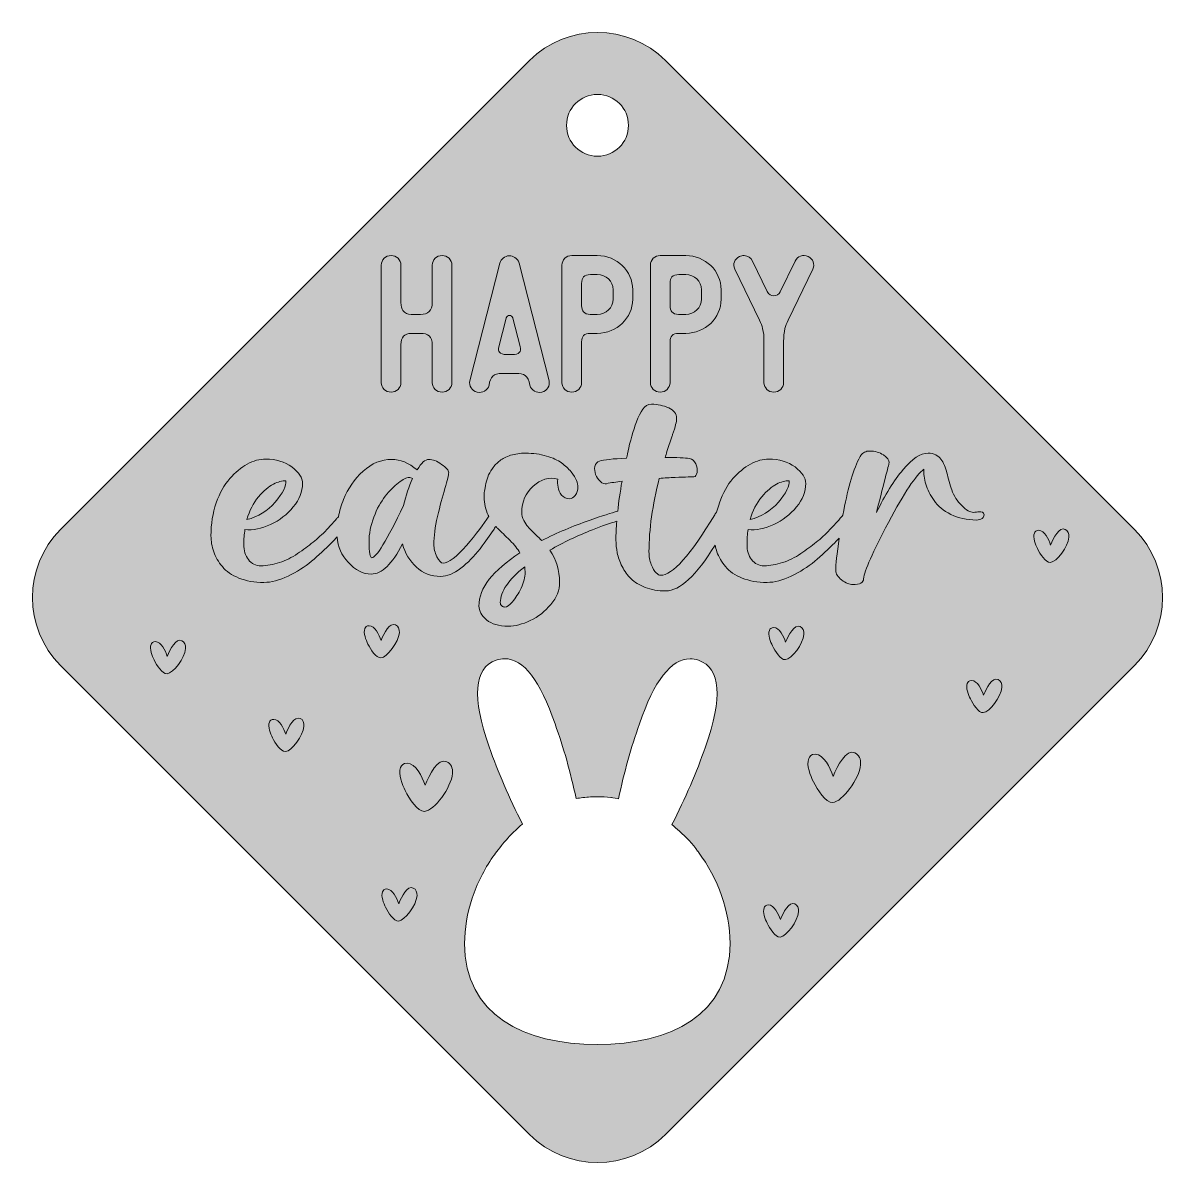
# Model space of a CAD drawing. Extents: x 148 to 861, y -735 to -22.
import ezdxf

# ---------------------------------------------------------------- set-up
doc = ezdxf.new("R2010")
doc.units = 0
doc.header["$MEASUREMENT"] = 0
doc.layers.add('Layer 1', color=7, linetype='Continuous', lineweight=0)

# ---------------------------------------------------------------- blocks, each defined once
blk = doc.blocks.new('Block_2')
at = {"layer": 'Layer 1', "true_color": 0x542400, "transparency": 33554687}
h = blk.add_hatch(color=38, dxfattribs=at)
h.dxf.hatch_style = 2
edge = h.paths.add_edge_path()
edge.add_spline(control_points=[(376.47, -166.42), (379.83, -166.42), (382.56, -169.05), (382.56, -172.3), (382.56, -172.3), (382.56, -195.59), (382.56, -195.59), (382.56, -197.74), (383.02, -199.39), (383.85, -200.58), (384.94, -202.14), (386.68, -202.9), (388.89, -202.9), (388.89, -202.9), (394.74, -202.9), (394.74, -202.9), (397.14, -202.9), (398.95, -202.33), (400.16, -201.16), (401.42, -199.95), (402.05, -198.11), (402.05, -195.59), (402.05, -195.59), (402.05, -172.3), (402.05, -172.3), (402.05, -169.05), (404.78, -166.42), (408.14, -166.42), (411.51, -166.42), (414.24, -169.05), (414.24, -172.3), (414.24, -172.3), (414.24, -245.26), (414.24, -245.26), (414.24, -248.5), (411.51, -251.14), (408.14, -251.14), (404.78, -251.14), (402.05, -248.5), (402.05, -245.26), (402.05, -245.26), (402.05, -221.8), (402.05, -221.8), (402.05, -219.32), (401.4, -217.5), (400.09, -216.31), (398.87, -215.21), (397.09, -214.66), (394.74, -214.66), (394.74, -214.66), (388.89, -214.66), (388.89, -214.66), (386.89, -214.66), (385.27, -215.28), (384.18, -216.51), (383.14, -217.68), (382.56, -219.39), (382.56, -221.64), (382.56, -221.64), (382.56, -245.26), (382.56, -245.26), (382.56, -248.5), (379.83, -251.14), (376.47, -251.14), (373.1, -251.14), (370.38, -248.5), (370.38, -245.26), (370.38, -245.26), (370.38, -172.3), (370.38, -172.3), (370.38, -169.05), (373.1, -166.42), (376.47, -166.42)], knot_values=[0, 0, 0, 0, 1, 1, 1, 2, 2, 2, 3, 3, 3, 4, 4, 4, 5, 5, 5, 6, 6, 6, 7, 7, 7, 8, 8, 8, 9, 9, 9, 10, 10, 10, 11, 11, 11, 12, 12, 12, 13, 13, 13, 14, 14, 14, 15, 15, 15, 16, 16, 16, 17, 17, 17, 18, 18, 18, 19, 19, 19, 20, 20, 20, 21, 21, 21, 22, 22, 22, 23, 23, 23, 24, 24, 24, 24], degree=3, periodic=0)
h = blk.add_hatch(color=38, dxfattribs=at)
h.dxf.hatch_style = 2
edge = h.paths.add_edge_path()
edge.add_spline(control_points=[(449.91, -203.58), (448.97, -203.58), (448.15, -204.17), (447.87, -205.03), (447.85, -205.13), (447.82, -205.24), (447.79, -205.34), (447.79, -205.34), (443.27, -223.07), (443.27, -223.07), (442.9, -224.61), (443.04, -225.7), (443.63, -226.44), (444.39, -227.4), (445.9, -227.77), (448.01, -227.77), (448.01, -227.77), (451.63, -227.77), (451.63, -227.77), (453.55, -227.77), (455.14, -227.43), (456.02, -226.55), (456.79, -225.77), (457.03, -224.58), (456.48, -222.83), (456.48, -222.83), (452.02, -205.34), (452.02, -205.34), (452, -205.26), (451.97, -205.14), (451.95, -205.05), (451.68, -204.18), (450.85, -203.58), (449.91, -203.58)], knot_values=[0, 0, 0, 0, 1, 1, 1, 2, 2, 2, 3, 3, 3, 4, 4, 4, 5, 5, 5, 6, 6, 6, 7, 7, 7, 8, 8, 8, 9, 9, 9, 10, 10, 10, 11, 11, 11, 11], degree=3, periodic=0)
edge = h.paths.add_edge_path()
edge.add_spline(control_points=[(449.74, -166.58), (450.99, -166.57), (452.2, -166.93), (453.21, -167.57), (454.48, -168.36), (455.44, -169.57), (455.82, -171.04), (455.82, -171.04), (455.82, -171.05), (455.82, -171.05), (455.82, -171.05), (474.43, -244.04), (474.43, -244.04), (475.24, -247.18), (473.24, -250.36), (469.97, -251.14), (466.71, -251.91), (463.4, -249.99), (462.6, -246.84), (461.96, -243.77), (461.02, -241.94), (459.63, -240.89), (458.25, -239.83), (456.41, -239.54), (453.95, -239.54), (453.95, -239.54), (445.6, -239.54), (445.6, -239.54), (442.65, -239.54), (440.83, -240.07), (439.62, -241.15), (438.29, -242.35), (437.71, -244.24), (437.21, -246.84), (436.41, -249.99), (433.11, -251.91), (429.84, -251.14), (426.57, -250.36), (424.58, -247.18), (425.38, -244.04), (425.38, -244.04), (443.99, -171.05), (443.99, -171.05), (443.99, -171.05), (443.99, -171.04), (444, -171.04), (444.33, -169.82), (445.07, -168.74), (446.05, -167.94), (447.08, -167.12), (448.37, -166.61), (449.74, -166.58)], knot_values=[0, 0, 0, 0, 1, 1, 1, 2, 2, 2, 3, 3, 3, 4, 4, 4, 5, 5, 5, 6, 6, 6, 7, 7, 7, 8, 8, 8, 9, 9, 9, 10, 10, 10, 11, 11, 11, 12, 12, 12, 13, 13, 13, 14, 14, 14, 15, 15, 15, 16, 16, 16, 17, 17, 17, 17], degree=3, periodic=0)
h = blk.add_hatch(color=38, dxfattribs=at)
h.dxf.hatch_style = 2
edge = h.paths.add_edge_path()
edge.add_spline(control_points=[(500.15, -178.18), (498.21, -178.18), (496.79, -178.68), (495.87, -179.69), (495.05, -180.6), (494.64, -181.92), (494.64, -183.69), (494.64, -183.69), (494.64, -197.51), (494.64, -197.51), (494.64, -199.19), (495.04, -200.47), (495.82, -201.37), (496.71, -202.39), (498.1, -202.9), (499.98, -202.9), (499.98, -202.9), (504.39, -202.9), (504.39, -202.9), (509.77, -202.9), (514.14, -198.68), (514.14, -193.48), (514.14, -193.48), (514.14, -187.6), (514.14, -187.6), (514.14, -182.4), (509.77, -178.18), (504.39, -178.18), (504.39, -178.18), (500.15, -178.18), (500.15, -178.18)], knot_values=[0, 0, 0, 0, 1, 1, 1, 2, 2, 2, 3, 3, 3, 4, 4, 4, 5, 5, 5, 6, 6, 6, 7, 7, 7, 8, 8, 8, 9, 9, 9, 10, 10, 10, 10], degree=3, periodic=0)
edge = h.paths.add_edge_path()
edge.add_spline(control_points=[(488.55, -166.42), (488.55, -166.42), (504.39, -166.42), (504.39, -166.42), (516.5, -166.42), (526.32, -175.9), (526.32, -187.6), (526.32, -187.6), (526.32, -193.48), (526.32, -193.48), (526.32, -205.18), (516.5, -214.66), (504.39, -214.66), (504.39, -214.66), (499.98, -214.66), (499.98, -214.66), (498.15, -214.66), (496.78, -215.14), (495.89, -216.1), (495.06, -216.97), (494.64, -218.25), (494.64, -219.93), (494.64, -219.93), (494.64, -245.26), (494.64, -245.26), (494.64, -248.5), (491.92, -251.14), (488.55, -251.14), (485.19, -251.14), (482.46, -248.5), (482.46, -245.26), (482.46, -245.26), (482.46, -172.3), (482.46, -172.3), (482.46, -169.05), (485.19, -166.42), (488.55, -166.42)], knot_values=[0, 0, 0, 0, 1, 1, 1, 2, 2, 2, 3, 3, 3, 4, 4, 4, 5, 5, 5, 6, 6, 6, 7, 7, 7, 8, 8, 8, 9, 9, 9, 10, 10, 10, 11, 11, 11, 12, 12, 12, 12], degree=3, periodic=0)
h = blk.add_hatch(color=38, dxfattribs=at)
h.dxf.hatch_style = 2
edge = h.paths.add_edge_path()
edge.add_spline(control_points=[(554.98, -178.18), (553.04, -178.18), (551.61, -178.68), (550.7, -179.69), (549.88, -180.6), (549.47, -181.92), (549.47, -183.69), (549.47, -183.69), (549.47, -197.51), (549.47, -197.51), (549.47, -199.19), (549.87, -200.47), (550.64, -201.37), (551.53, -202.39), (552.93, -202.9), (554.81, -202.9), (554.81, -202.9), (559.22, -202.9), (559.22, -202.9), (564.6, -202.9), (568.96, -198.68), (568.96, -193.48), (568.96, -193.48), (568.96, -187.6), (568.96, -187.6), (568.96, -182.4), (564.6, -178.18), (559.22, -178.18), (559.22, -178.18), (554.98, -178.18), (554.98, -178.18)], knot_values=[0, 0, 0, 0, 1, 1, 1, 2, 2, 2, 3, 3, 3, 4, 4, 4, 5, 5, 5, 6, 6, 6, 7, 7, 7, 8, 8, 8, 9, 9, 9, 10, 10, 10, 10], degree=3, periodic=0)
edge = h.paths.add_edge_path()
edge.add_spline(control_points=[(543.38, -166.42), (543.38, -166.42), (559.22, -166.42), (559.22, -166.42), (571.33, -166.42), (581.15, -175.9), (581.15, -187.6), (581.15, -187.6), (581.15, -193.48), (581.15, -193.48), (581.15, -205.18), (571.33, -214.66), (559.22, -214.66), (559.22, -214.66), (554.81, -214.66), (554.81, -214.66), (552.98, -214.66), (551.61, -215.14), (550.71, -216.1), (549.89, -216.97), (549.47, -218.25), (549.47, -219.93), (549.47, -219.93), (549.47, -245.26), (549.47, -245.26), (549.47, -248.5), (546.74, -251.14), (543.38, -251.14), (540.02, -251.14), (537.29, -248.5), (537.29, -245.26), (537.29, -245.26), (537.29, -172.3), (537.29, -172.3), (537.29, -169.05), (540.02, -166.42), (543.38, -166.42)], knot_values=[0, 0, 0, 0, 1, 1, 1, 2, 2, 2, 3, 3, 3, 4, 4, 4, 5, 5, 5, 6, 6, 6, 7, 7, 7, 8, 8, 8, 9, 9, 9, 10, 10, 10, 11, 11, 11, 12, 12, 12, 12], degree=3, periodic=0)
h = blk.add_hatch(color=38, dxfattribs=at)
h.dxf.hatch_style = 2
edge = h.paths.add_edge_path()
edge.add_spline(control_points=[(595.36, -166.42), (597.65, -166.49), (599.71, -167.8), (600.68, -169.81), (600.68, -169.81), (609.81, -188.68), (609.81, -188.68), (610.66, -190.48), (612.26, -191.38), (613.84, -191.42), (615.45, -191.45), (617.05, -190.58), (617.82, -188.82), (617.82, -188.82), (627.01, -169.81), (627.01, -169.81), (628.44, -166.87), (632.06, -165.59), (635.11, -166.97), (638.16, -168.35), (639.47, -171.85), (638.05, -174.79), (638.05, -174.79), (622.72, -206.48), (622.72, -206.48), (621.82, -208.34), (621.19, -210.05), (620.76, -211.75), (620.15, -214.22), (619.95, -216.69), (619.95, -219.64), (619.95, -219.64), (619.95, -245.26), (619.95, -245.26), (619.95, -248.5), (617.22, -251.14), (613.85, -251.14), (610.49, -251.14), (607.76, -248.5), (607.76, -245.26), (607.76, -245.26), (607.76, -219.22), (607.76, -219.22), (607.76, -216.48), (607.54, -214.1), (606.9, -211.65), (606.47, -210.03), (605.86, -208.38), (605.01, -206.56), (605.01, -206.56), (589.64, -174.79), (589.64, -174.79), (588.22, -171.85), (589.53, -168.35), (592.58, -166.97), (593.45, -166.58), (594.4, -166.39), (595.36, -166.42)], knot_values=[0, 0, 0, 0, 1, 1, 1, 2, 2, 2, 3, 3, 3, 4, 4, 4, 5, 5, 5, 6, 6, 6, 7, 7, 7, 8, 8, 8, 9, 9, 9, 10, 10, 10, 11, 11, 11, 12, 12, 12, 13, 13, 13, 14, 14, 14, 15, 15, 15, 16, 16, 16, 17, 17, 17, 18, 18, 18, 19, 19, 19, 19], degree=3, periodic=0)
at = {"layer": 'Layer 1'}
for points, knots in [([(376.47, -166.42), (379.83, -166.42), (382.56, -169.05), (382.56, -172.3), (382.56, -172.3), (382.56, -195.59), (382.56, -195.59), (382.56, -197.74), (383.02, -199.39), (383.85, -200.58), (384.94, -202.14), (386.68, -202.9), (388.89, -202.9), (388.89, -202.9), (394.74, -202.9), (394.74, -202.9), (397.14, -202.9), (398.95, -202.33), (400.16, -201.16), (401.42, -199.95), (402.05, -198.11), (402.05, -195.59), (402.05, -195.59), (402.05, -172.3), (402.05, -172.3), (402.05, -169.05), (404.78, -166.42), (408.14, -166.42), (411.51, -166.42), (414.24, -169.05), (414.24, -172.3), (414.24, -172.3), (414.24, -245.26), (414.24, -245.26), (414.24, -248.5), (411.51, -251.14), (408.14, -251.14), (404.78, -251.14), (402.05, -248.5), (402.05, -245.26), (402.05, -245.26), (402.05, -221.8), (402.05, -221.8), (402.05, -219.32), (401.4, -217.5), (400.09, -216.31), (398.87, -215.21), (397.09, -214.66), (394.74, -214.66), (394.74, -214.66), (388.89, -214.66), (388.89, -214.66), (386.89, -214.66), (385.27, -215.28), (384.18, -216.51), (383.14, -217.68), (382.56, -219.39), (382.56, -221.64), (382.56, -221.64), (382.56, -245.26), (382.56, -245.26), (382.56, -248.5), (379.83, -251.14), (376.47, -251.14), (373.1, -251.14), (370.38, -248.5), (370.38, -245.26), (370.38, -245.26), (370.38, -172.3), (370.38, -172.3), (370.38, -169.05), (373.1, -166.42), (376.47, -166.42)], [0, 0, 0, 0, 1, 1, 1, 2, 2, 2, 3, 3, 3, 4, 4, 4, 5, 5, 5, 6, 6, 6, 7, 7, 7, 8, 8, 8, 9, 9, 9, 10, 10, 10, 11, 11, 11, 12, 12, 12, 13, 13, 13, 14, 14, 14, 15, 15, 15, 16, 16, 16, 17, 17, 17, 18, 18, 18, 19, 19, 19, 20, 20, 20, 21, 21, 21, 22, 22, 22, 23, 23, 23, 24, 24, 24, 24]), ([(449.74, -166.58), (450.99, -166.57), (452.2, -166.93), (453.21, -167.57), (454.48, -168.36), (455.44, -169.57), (455.82, -171.04), (455.82, -171.04), (455.82, -171.05), (455.82, -171.05), (455.82, -171.05), (474.43, -244.04), (474.43, -244.04), (475.24, -247.18), (473.24, -250.36), (469.97, -251.14), (466.71, -251.91), (463.4, -249.99), (462.6, -246.84), (461.96, -243.77), (461.02, -241.94), (459.63, -240.89), (458.25, -239.83), (456.41, -239.54), (453.95, -239.54), (453.95, -239.54), (445.6, -239.54), (445.6, -239.54), (442.65, -239.54), (440.83, -240.07), (439.62, -241.15), (438.29, -242.35), (437.71, -244.24), (437.21, -246.84), (436.41, -249.99), (433.11, -251.91), (429.84, -251.14), (426.57, -250.36), (424.58, -247.18), (425.38, -244.04), (425.38, -244.04), (443.99, -171.05), (443.99, -171.05), (443.99, -171.05), (443.99, -171.04), (444, -171.04), (444.33, -169.82), (445.07, -168.74), (446.05, -167.94), (447.08, -167.12), (448.37, -166.61), (449.74, -166.58)], [0, 0, 0, 0, 1, 1, 1, 2, 2, 2, 3, 3, 3, 4, 4, 4, 5, 5, 5, 6, 6, 6, 7, 7, 7, 8, 8, 8, 9, 9, 9, 10, 10, 10, 11, 11, 11, 12, 12, 12, 13, 13, 13, 14, 14, 14, 15, 15, 15, 16, 16, 16, 17, 17, 17, 17]), ([(488.55, -166.42), (488.55, -166.42), (504.39, -166.42), (504.39, -166.42), (516.5, -166.42), (526.32, -175.9), (526.32, -187.6), (526.32, -187.6), (526.32, -193.48), (526.32, -193.48), (526.32, -205.18), (516.5, -214.66), (504.39, -214.66), (504.39, -214.66), (499.98, -214.66), (499.98, -214.66), (498.15, -214.66), (496.78, -215.14), (495.89, -216.1), (495.06, -216.97), (494.64, -218.25), (494.64, -219.93), (494.64, -219.93), (494.64, -245.26), (494.64, -245.26), (494.64, -248.5), (491.92, -251.14), (488.55, -251.14), (485.19, -251.14), (482.46, -248.5), (482.46, -245.26), (482.46, -245.26), (482.46, -172.3), (482.46, -172.3), (482.46, -169.05), (485.19, -166.42), (488.55, -166.42)], [0, 0, 0, 0, 1, 1, 1, 2, 2, 2, 3, 3, 3, 4, 4, 4, 5, 5, 5, 6, 6, 6, 7, 7, 7, 8, 8, 8, 9, 9, 9, 10, 10, 10, 11, 11, 11, 12, 12, 12, 12]), ([(543.38, -166.42), (543.38, -166.42), (559.22, -166.42), (559.22, -166.42), (571.33, -166.42), (581.15, -175.9), (581.15, -187.6), (581.15, -187.6), (581.15, -193.48), (581.15, -193.48), (581.15, -205.18), (571.33, -214.66), (559.22, -214.66), (559.22, -214.66), (554.81, -214.66), (554.81, -214.66), (552.98, -214.66), (551.61, -215.14), (550.71, -216.1), (549.89, -216.97), (549.47, -218.25), (549.47, -219.93), (549.47, -219.93), (549.47, -245.26), (549.47, -245.26), (549.47, -248.5), (546.74, -251.14), (543.38, -251.14), (540.02, -251.14), (537.29, -248.5), (537.29, -245.26), (537.29, -245.26), (537.29, -172.3), (537.29, -172.3), (537.29, -169.05), (540.02, -166.42), (543.38, -166.42)], [0, 0, 0, 0, 1, 1, 1, 2, 2, 2, 3, 3, 3, 4, 4, 4, 5, 5, 5, 6, 6, 6, 7, 7, 7, 8, 8, 8, 9, 9, 9, 10, 10, 10, 11, 11, 11, 12, 12, 12, 12]), ([(595.36, -166.42), (597.65, -166.49), (599.71, -167.8), (600.68, -169.81), (600.68, -169.81), (609.81, -188.68), (609.81, -188.68), (610.66, -190.48), (612.26, -191.38), (613.84, -191.42), (615.45, -191.45), (617.05, -190.58), (617.82, -188.82), (617.82, -188.82), (627.01, -169.81), (627.01, -169.81), (628.44, -166.87), (632.06, -165.59), (635.11, -166.97), (638.16, -168.35), (639.47, -171.85), (638.05, -174.79), (638.05, -174.79), (622.72, -206.48), (622.72, -206.48), (621.82, -208.34), (621.19, -210.05), (620.76, -211.75), (620.15, -214.22), (619.95, -216.69), (619.95, -219.64), (619.95, -219.64), (619.95, -245.26), (619.95, -245.26), (619.95, -248.5), (617.22, -251.14), (613.85, -251.14), (610.49, -251.14), (607.76, -248.5), (607.76, -245.26), (607.76, -245.26), (607.76, -219.22), (607.76, -219.22), (607.76, -216.48), (607.54, -214.1), (606.9, -211.65), (606.47, -210.03), (605.86, -208.38), (605.01, -206.56), (605.01, -206.56), (589.64, -174.79), (589.64, -174.79), (588.22, -171.85), (589.53, -168.35), (592.58, -166.97), (593.45, -166.58), (594.4, -166.39), (595.36, -166.42)], [0, 0, 0, 0, 1, 1, 1, 2, 2, 2, 3, 3, 3, 4, 4, 4, 5, 5, 5, 6, 6, 6, 7, 7, 7, 8, 8, 8, 9, 9, 9, 10, 10, 10, 11, 11, 11, 12, 12, 12, 13, 13, 13, 14, 14, 14, 15, 15, 15, 16, 16, 16, 17, 17, 17, 18, 18, 18, 19, 19, 19, 19]), ([(500.15, -178.18), (498.21, -178.18), (496.79, -178.68), (495.87, -179.69), (495.05, -180.6), (494.64, -181.92), (494.64, -183.69), (494.64, -183.69), (494.64, -197.51), (494.64, -197.51), (494.64, -199.19), (495.04, -200.47), (495.82, -201.37), (496.71, -202.39), (498.1, -202.9), (499.98, -202.9), (499.98, -202.9), (504.39, -202.9), (504.39, -202.9), (509.77, -202.9), (514.14, -198.68), (514.14, -193.48), (514.14, -193.48), (514.14, -187.6), (514.14, -187.6), (514.14, -182.4), (509.77, -178.18), (504.39, -178.18), (504.39, -178.18), (500.15, -178.18), (500.15, -178.18)], [0, 0, 0, 0, 1, 1, 1, 2, 2, 2, 3, 3, 3, 4, 4, 4, 5, 5, 5, 6, 6, 6, 7, 7, 7, 8, 8, 8, 9, 9, 9, 10, 10, 10, 10]), ([(554.98, -178.18), (553.04, -178.18), (551.61, -178.68), (550.7, -179.69), (549.88, -180.6), (549.47, -181.92), (549.47, -183.69), (549.47, -183.69), (549.47, -197.51), (549.47, -197.51), (549.47, -199.19), (549.87, -200.47), (550.64, -201.37), (551.53, -202.39), (552.93, -202.9), (554.81, -202.9), (554.81, -202.9), (559.22, -202.9), (559.22, -202.9), (564.6, -202.9), (568.96, -198.68), (568.96, -193.48), (568.96, -193.48), (568.96, -187.6), (568.96, -187.6), (568.96, -182.4), (564.6, -178.18), (559.22, -178.18), (559.22, -178.18), (554.98, -178.18), (554.98, -178.18)], [0, 0, 0, 0, 1, 1, 1, 2, 2, 2, 3, 3, 3, 4, 4, 4, 5, 5, 5, 6, 6, 6, 7, 7, 7, 8, 8, 8, 9, 9, 9, 10, 10, 10, 10]), ([(449.91, -203.58), (448.97, -203.58), (448.15, -204.17), (447.87, -205.03), (447.85, -205.13), (447.82, -205.24), (447.79, -205.34), (447.79, -205.34), (443.27, -223.07), (443.27, -223.07), (442.9, -224.61), (443.04, -225.7), (443.63, -226.44), (444.39, -227.4), (445.9, -227.77), (448.01, -227.77), (448.01, -227.77), (451.63, -227.77), (451.63, -227.77), (453.55, -227.77), (455.14, -227.43), (456.02, -226.55), (456.79, -225.77), (457.03, -224.58), (456.48, -222.83), (456.48, -222.83), (452.02, -205.34), (452.02, -205.34), (452, -205.26), (451.97, -205.14), (451.95, -205.05), (451.68, -204.18), (450.85, -203.58), (449.91, -203.58)], [0, 0, 0, 0, 1, 1, 1, 2, 2, 2, 3, 3, 3, 4, 4, 4, 5, 5, 5, 6, 6, 6, 7, 7, 7, 8, 8, 8, 9, 9, 9, 10, 10, 10, 11, 11, 11, 11])]:
    blk.add_open_spline(points, degree=3, knots=knots, dxfattribs=at)
blk = doc.blocks.new('Block_1')
at = {"layer": 'Layer 1', "true_color": 0xffdab2, "transparency": 33554687}
h = blk.add_hatch(color=41, dxfattribs=at)
h.dxf.hatch_style = 2
edge = h.paths.add_edge_path()
edge.add_spline(control_points=[(504.39, -655.72), (458.93, -655.72), (422.09, -637.38), (422.09, -593), (422.09, -583.64), (423.72, -574.17), (426.74, -565.07), (429.76, -555.98), (434.15, -547.23), (439.64, -539.33), (439.64, -539.33), (440.18, -538.48), (441.25, -537.07), (442.14, -535.88), (443.38, -534.27), (444.96, -532.41), (444.96, -532.41), (444.96, -532.39), (444.98, -532.37), (445.21, -532.05), (447, -529.72), (449.96, -526.57), (452.08, -524.31), (454.81, -521.64), (458.03, -519), (449.67, -502.76), (442.75, -486.82), (437.38, -471.13), (426.41, -440.33), (427.8, -422.4), (441.56, -417.34), (443.48, -416.74), (445.21, -416.47), (446.95, -416.47), (458.61, -416.47), (469.05, -429.97), (478.2, -456.94), (483.44, -471.53), (487.78, -486.93), (491.2, -503.18), (493.89, -502.73), (496.91, -502.35), (500.23, -502.17), (500.65, -502.15), (501.08, -502.13), (501.52, -502.11), (501.52, -502.11), (501.54, -502.11), (501.54, -502.11), (502.49, -502.08), (503.43, -502.04), (504.39, -502.04), (507.23, -502.04), (510.07, -502.24), (512.85, -502.6), (512.85, -502.6), (514.51, -502.75), (517.15, -503.23), (517.3, -503.25), (517.43, -503.27), (517.57, -503.31), (520.99, -487), (525.31, -471.57), (530.49, -456.94), (539.73, -430.04), (550.16, -416.56), (561.91, -416.56), (563.66, -416.56), (565.4, -416.83), (567.22, -417.43), (580.98, -422.49), (582.37, -440.4), (571.4, -471.13), (565.98, -486.95), (559.07, -503.02), (550.63, -519.38), (552.13, -520.59), (553.74, -521.94), (555.37, -523.41), (559.45, -527.06), (563.66, -531.38), (566.57, -535.75), (566.59, -535.77), (566.61, -535.79), (566.63, -535.83), (566.77, -536.03), (566.92, -536.22), (567.04, -536.4), (579.28, -552.8), (586.69, -573.1), (586.69, -593), (586.69, -637.38), (549.84, -655.72), (504.39, -655.72)], knot_values=[0, 0, 0, 0, 1, 1, 1, 2, 2, 2, 3, 3, 3, 4, 4, 4, 5, 5, 5, 6, 6, 6, 7, 7, 7, 8, 8, 8, 9, 9, 9, 10, 10, 10, 11, 11, 11, 12, 12, 12, 13, 13, 13, 14, 14, 14, 15, 15, 15, 16, 16, 16, 17, 17, 17, 18, 18, 18, 19, 19, 19, 20, 20, 20, 21, 21, 21, 22, 22, 22, 23, 23, 23, 24, 24, 24, 25, 25, 25, 26, 26, 26, 27, 27, 27, 28, 28, 28, 29, 29, 29, 30, 30, 30, 31, 31, 31, 31], degree=3, periodic=0)
edge = h.paths.add_edge_path()
edge.add_spline(control_points=[(504.5, -66.46), (515.11, -66.46), (523.7, -75.05), (523.7, -85.66), (523.7, -96.26), (515.11, -104.85), (504.5, -104.85), (493.89, -104.85), (485.3, -96.26), (485.3, -85.66), (485.3, -75.05), (493.89, -66.46), (504.5, -66.46)], knot_values=[0, 0, 0, 0, 1, 1, 1, 2, 2, 2, 3, 3, 3, 4, 4, 4, 4], degree=3, periodic=0)
edge = h.paths.add_edge_path()
edge.add_spline(control_points=[(837.48, -336.25), (837.48, -336.25), (546.76, -45.51), (546.76, -45.51), (523.43, -22.17), (485.57, -22.17), (462.24, -45.51), (462.24, -45.51), (171.52, -336.25), (171.52, -336.25), (148.18, -359.58), (148.18, -397.42), (171.52, -420.75), (171.52, -420.75), (462.24, -711.49), (462.24, -711.49), (485.57, -734.83), (523.43, -734.83), (546.76, -711.49), (546.76, -711.49), (837.48, -420.75), (837.48, -420.75), (860.82, -397.42), (860.82, -359.58), (837.48, -336.25)], knot_values=[0, 0, 0, 0, 1, 1, 1, 2, 2, 2, 3, 3, 3, 4, 4, 4, 5, 5, 5, 6, 6, 6, 7, 7, 7, 8, 8, 8, 8], degree=3, periodic=0)
at = {"layer": 'Layer 1', "true_color": 0x542400, "transparency": 33554687}
h = blk.add_hatch(color=38, dxfattribs=at)
h.dxf.hatch_style = 2
edge = h.paths.add_edge_path()
edge.add_spline(control_points=[(457.13, -372.62), (455.5, -376.09), (453.7, -378.94), (451.72, -381.14), (449.75, -383.33), (448.2, -384.43), (447.05, -384.43), (446.37, -384.43), (445.73, -384.2), (445.12, -383.71), (444.51, -383.24), (444.22, -382.57), (444.22, -381.69), (444.22, -374.8), (449.26, -367.39), (459.36, -359.47), (459.51, -360.94), (459.59, -362.08), (459.59, -362.89), (459.59, -365.89), (458.76, -369.12), (457.13, -372.62)], knot_values=[0, 0, 0, 0, 1, 1, 1, 2, 2, 2, 3, 3, 3, 4, 4, 4, 5, 5, 5, 6, 6, 6, 7, 7, 7, 7], degree=3, periodic=0)
edge = h.paths.add_edge_path()
edge.add_spline(control_points=[(384.21, -321.54), (373.74, -343.08), (367.21, -353.86), (364.62, -353.86), (363.41, -353.86), (362.8, -350.6), (362.8, -344.07), (362.8, -338.95), (363.8, -333.8), (365.76, -328.63), (367.73, -323.46), (370.11, -319.15), (372.88, -315.7), (375.66, -312.26), (378.4, -309.45), (381.13, -307.3), (383.86, -305.14), (386.02, -304.05), (387.62, -304.05), (388.39, -304.05), (389.1, -304.27), (389.79, -304.71), (387.58, -309.62), (385.73, -315.23), (384.21, -321.54)], knot_values=[0, 0, 0, 0, 1, 1, 1, 2, 2, 2, 3, 3, 3, 4, 4, 4, 5, 5, 5, 6, 6, 6, 7, 7, 7, 8, 8, 8, 8], degree=3, periodic=0)
edge = h.paths.add_edge_path()
edge.add_spline(control_points=[(294.26, -316.1), (297.52, -312.24), (300.6, -309.6), (303.48, -308.17), (306.36, -306.75), (308.96, -306.04), (311.23, -306.04), (311.68, -309.25), (309.47, -313.69), (304.63, -319.33), (299.76, -324.99), (293.92, -328.57), (287.09, -330.11), (288.6, -324.62), (290.99, -319.94), (294.26, -316.1)], knot_values=[0, 0, 0, 0, 1, 1, 1, 2, 2, 2, 3, 3, 3, 4, 4, 4, 5, 5, 5, 5], degree=3, periodic=0)
edge = h.paths.add_edge_path()
edge.add_spline(control_points=[(606.35, -316.1), (609.61, -312.24), (612.67, -309.6), (615.57, -308.17), (618.45, -306.75), (621.03, -306.04), (623.32, -306.04), (623.76, -309.25), (621.56, -313.69), (616.7, -319.33), (611.85, -324.99), (606, -328.57), (599.16, -330.11), (600.69, -324.62), (603.08, -319.94), (606.35, -316.1)], knot_values=[0, 0, 0, 0, 1, 1, 1, 2, 2, 2, 3, 3, 3, 4, 4, 4, 5, 5, 5, 5], degree=3, periodic=0)
edge = h.paths.add_edge_path()
edge.add_spline(control_points=[(740.92, -325.38), (740.69, -325.38), (740.22, -325.44), (739.49, -325.55), (738.77, -325.66), (738.19, -325.72), (737.74, -325.72), (735.6, -325.72), (733.16, -324.32), (730.39, -321.54), (727.61, -318.75), (725.56, -315.49), (724.18, -311.75), (723.65, -310.35), (723.12, -308.63), (722.6, -306.58), (722.06, -304.53), (721.61, -302.76), (721.23, -301.25), (720.84, -299.74), (720.33, -298.18), (719.69, -296.57), (719.05, -294.97), (718.31, -293.64), (717.52, -292.62), (716.73, -291.58), (715.65, -290.73), (714.27, -290.03), (712.92, -289.34), (711.32, -288.99), (709.5, -288.99), (704.87, -288.99), (699.7, -292.39), (694.01, -299.21), (688.32, -306.04), (682.82, -314.91), (677.5, -325.82), (682.74, -305.3), (685.37, -294.97), (685.37, -294.81), (685.37, -293.27), (684.18, -291.7), (681.83, -290.09), (679.48, -288.47), (676.66, -287.66), (673.4, -287.66), (672.12, -287.66), (671, -287.91), (670.11, -288.38), (669.19, -288.85), (668.52, -289.39), (668.11, -289.98), (667.7, -290.56), (667.18, -291.44), (666.57, -292.62), (662.68, -300.56), (659.39, -312.16), (656.73, -327.41), (655.99, -328.28), (655.26, -329.13), (654.55, -329.94), (653.38, -331.3), (651.41, -333.45), (648.64, -336.38), (645.86, -339.32), (643.04, -341.94), (640.16, -344.24), (637.27, -346.54), (634.06, -348.89), (630.54, -351.29), (627, -353.66), (623.27, -355.51), (619.32, -356.84), (615.37, -358.15), (611.58, -358.82), (607.93, -358.82), (604.59, -358.82), (601.97, -357.55), (600.08, -355.02), (598.19, -352.49), (597.23, -349.32), (597.23, -345.51), (597.23, -342.28), (597.46, -339.24), (597.91, -336.38), (602.93, -336.82), (608.22, -335.77), (613.8, -333.19), (619.38, -330.63), (624.08, -327.01), (627.92, -322.36), (631.75, -317.7), (633.67, -312.85), (633.67, -307.79), (633.67, -304.27), (631.46, -300.87), (627, -297.56), (622.57, -294.27), (617.16, -292.62), (610.78, -292.62), (607.06, -292.62), (603.27, -293.69), (599.39, -295.81), (595.52, -297.92), (591.88, -300.91), (588.46, -304.77), (585.05, -308.61), (582.26, -313.66), (580.09, -319.88), (579.53, -321.54), (579.02, -323.25), (578.6, -324.99), (578.48, -325.15), (578.35, -325.32), (578.22, -325.49), (578.06, -325.79), (577.73, -326.34), (577.2, -327.14), (562.16, -352.22), (550.97, -364.75), (543.61, -364.75), (542.85, -364.75), (541.95, -364.24), (540.88, -363.21), (539.81, -362.19), (538.81, -360.48), (537.86, -358.1), (536.92, -355.72), (536.44, -353.05), (536.44, -350.13), (536.44, -336.34), (538.56, -321.17), (542.81, -304.6), (546, -304.37), (549.26, -304.21), (552.6, -304.05), (555.94, -303.9), (558.66, -303.79), (560.74, -303.72), (562.83, -303.64), (564.02, -303.61), (564.33, -303.61), (565.32, -303.53), (565.96, -302.64), (566.26, -300.91), (566.57, -299.19), (566.28, -297.39), (565.41, -295.53), (564.54, -293.66), (563.23, -292.57), (561.48, -292.28), (558.9, -291.84), (553.9, -291.63), (546.46, -291.63), (546.81, -290.45), (547.18, -289.26), (547.56, -288.05), (547.56, -288.05), (547.57, -288), (547.57, -288), (547.57, -288), (547.59, -287.97), (547.59, -287.97), (547.59, -287.97), (550.82, -278.23), (550.82, -278.23), (550.82, -278.23), (550.85, -278.14), (550.85, -278.14), (550.94, -277.89), (551.03, -277.63), (551.11, -277.4), (552.74, -272.6), (553.55, -269.25), (553.55, -267.34), (553.55, -264.55), (551.92, -262.4), (548.65, -260.91), (545.39, -259.4), (541.82, -258.65), (537.95, -258.65), (537.95, -258.65), (537.91, -258.65), (537.91, -258.65), (535.73, -258.67), (533.7, -259.79), (532.52, -261.64), (529.73, -266.01), (527.45, -272.52), (525.79, -278.38), (523.77, -285.41), (522.66, -291.51), (522.58, -291.87), (522.58, -291.89), (522.58, -291.89), (522.58, -291.89), (522.57, -291.95), (522.55, -292.01), (522.54, -292.07), (514.05, -292.44), (508.42, -293.06), (505.69, -293.93), (504.18, -294.45), (503.25, -295.53), (502.9, -297.18), (502.57, -298.82), (502.72, -300.5), (503.36, -302.18), (504, -303.87), (504.97, -305.32), (506.27, -306.52), (507.55, -307.73), (508.85, -308.2), (510.13, -307.9), (512.87, -307.32), (516.06, -306.8), (519.7, -306.36), (518.53, -313.11), (517.64, -319.31), (517.02, -325.03), (513.31, -325.96), (507.44, -327.82), (499.32, -330.66), (489.22, -334.18), (479.44, -338.36), (469.94, -343.19), (469.18, -342.4), (467.74, -340.98), (465.62, -338.97), (463.49, -336.95), (462.03, -335.48), (461.23, -334.56), (460.44, -333.65), (459.62, -332.35), (458.78, -330.66), (457.96, -328.98), (457.53, -327.32), (457.53, -325.72), (457.53, -319.19), (459.89, -313.78), (464.59, -309.5), (469.3, -305.21), (474.38, -303.72), (479.85, -305.04), (479.7, -306.72), (479.76, -308.41), (480.02, -310.11), (480.29, -311.78), (481.02, -313.4), (482.24, -314.94), (483.45, -316.48), (485.12, -317.24), (487.24, -317.24), (488.39, -317.24), (489.53, -316.56), (490.66, -315.15), (491.8, -313.76), (492.37, -312.01), (492.37, -309.88), (492.37, -308.86), (492.08, -307.53), (491.47, -305.91), (490.86, -304.31), (489.73, -302.51), (488.1, -300.53), (486.47, -298.55), (484.5, -296.72), (482.18, -295.03), (479.86, -293.35), (476.75, -291.92), (472.85, -290.74), (468.93, -289.57), (464.63, -288.99), (459.92, -288.99), (456.51, -288.99), (453.41, -289.43), (450.64, -290.3), (447.88, -291.19), (445.62, -292.3), (443.87, -293.66), (442.13, -295.01), (440.6, -296.63), (439.31, -298.5), (438.03, -300.36), (437.08, -302.13), (436.47, -303.78), (435.86, -305.43), (435.38, -307.21), (434.99, -309.12), (434.61, -311.02), (434.39, -312.44), (434.31, -313.4), (434.23, -314.34), (434.19, -315.26), (434.19, -316.14), (434.19, -320.26), (435.04, -324.03), (436.75, -327.47), (436.84, -327.64), (436.93, -327.79), (437.01, -327.96), (433.9, -333.04), (429.32, -339.1), (423.25, -346.16), (416.96, -353.5), (412.14, -357.16), (408.8, -357.16), (407.51, -357.16), (406.23, -355.84), (404.93, -353.21), (403.63, -350.57), (402.99, -348.04), (402.99, -345.61), (402.99, -340.63), (403.76, -334.87), (405.26, -328.29), (406.79, -321.74), (408.33, -315.91), (409.88, -310.81), (411.44, -305.72), (412.22, -302.47), (412.22, -301.08), (412.22, -299.69), (410.75, -297.97), (407.84, -295.91), (404.91, -293.87), (402.28, -292.83), (399.91, -292.83), (397.64, -292.83), (395.22, -295), (392.64, -299.33), (387.32, -295), (382.08, -292.83), (376.92, -292.83), (370.4, -292.83), (364.45, -295.27), (359.1, -300.15), (353.75, -305.03), (349.71, -310.87), (346.98, -317.68), (345.55, -321.27), (344.49, -324.83), (343.81, -328.4), (343.37, -328.92), (342.91, -329.45), (342.48, -329.94), (341.31, -331.3), (339.33, -333.45), (336.57, -336.38), (333.79, -339.32), (330.95, -341.94), (328.07, -344.24), (325.19, -346.54), (321.99, -348.89), (318.45, -351.29), (314.93, -353.66), (311.18, -355.51), (307.25, -356.84), (303.3, -358.15), (299.5, -358.82), (295.86, -358.82), (292.52, -358.82), (289.9, -357.55), (288.01, -355.02), (286.1, -352.49), (285.16, -349.32), (285.16, -345.51), (285.16, -342.28), (285.38, -339.24), (285.84, -336.38), (290.84, -336.82), (296.13, -335.77), (301.71, -333.19), (307.29, -330.63), (312, -327.01), (315.83, -322.36), (319.67, -317.7), (321.59, -312.85), (321.59, -307.79), (321.59, -304.27), (319.37, -300.87), (314.93, -297.56), (310.48, -294.27), (305.08, -292.62), (298.71, -292.62), (294.99, -292.62), (291.19, -293.69), (287.32, -295.81), (283.45, -297.92), (279.8, -300.91), (276.39, -304.77), (272.97, -308.61), (270.18, -313.66), (268.02, -319.88), (265.85, -326.11), (264.77, -332.9), (264.77, -340.23), (264.77, -343.68), (265.34, -346.99), (266.48, -350.19), (267.62, -353.37), (269.41, -356.42), (271.83, -359.37), (274.25, -362.29), (277.7, -364.66), (282.14, -366.46), (286.57, -368.25), (291.71, -369.15), (297.57, -369.15), (302.2, -369.15), (307.2, -367.84), (312.6, -365.25), (317.98, -362.64), (322.81, -359.56), (327.11, -356.01), (331.4, -352.46), (335.56, -348.62), (339.57, -344.52), (340.82, -343.25), (341.96, -342.06), (343.01, -340.95), (343.53, -347.14), (345.79, -352.35), (349.77, -356.61), (354.36, -361.53), (359.16, -363.99), (364.16, -363.99), (370.78, -363.99), (377.23, -357.75), (383.52, -345.29), (385.2, -351.07), (388.08, -355.87), (392.18, -359.69), (396.28, -363.5), (401.33, -365.4), (407.32, -365.4), (411.12, -365.4), (415.24, -363.73), (419.67, -360.36), (424.11, -356.99), (428.1, -352.95), (431.63, -348.25), (435.16, -343.57), (437.92, -339.7), (439.93, -336.65), (440.47, -335.86), (440.96, -335.13), (441.38, -334.44), (441.79, -334.88), (442.19, -335.32), (442.62, -335.72), (444.81, -337.78), (447.33, -340.22), (450.13, -343.04), (452.94, -345.86), (455.03, -348.43), (456.4, -350.78), (439.46, -361.71), (431, -372.71), (431, -383.78), (431, -386.85), (432.59, -389.71), (435.73, -392.36), (438.88, -395), (443.33, -396.31), (449.11, -396.31), (453.35, -396.31), (457.93, -395.13), (462.82, -392.79), (467.73, -390.44), (471.97, -387.11), (475.58, -382.78), (479.18, -378.45), (480.99, -373.91), (480.99, -369.15), (480.99, -361.67), (478.98, -355.01), (474.95, -349.14), (483.31, -344.36), (492.09, -340.17), (501.32, -336.54), (507.26, -334.19), (512.29, -332.43), (516.44, -331.19), (516.1, -335.31), (515.94, -339.13), (515.94, -342.64), (515.94, -345.43), (516.21, -348.16), (516.74, -350.84), (517.28, -353.51), (518.27, -356.32), (519.75, -359.24), (521.23, -362.19), (523.07, -364.73), (525.28, -366.9), (527.48, -369.06), (530.44, -370.85), (534.16, -372.28), (537.88, -373.71), (542.08, -374.43), (546.79, -374.43), (555.56, -374.43), (565.78, -364.95), (577.44, -346.01), (577.71, -347.43), (578.08, -348.82), (578.57, -350.19), (579.7, -353.37), (581.48, -356.42), (583.92, -359.37), (586.34, -362.29), (589.77, -364.66), (594.21, -366.46), (598.66, -368.25), (603.8, -369.15), (609.64, -369.15), (614.27, -369.15), (619.29, -367.84), (624.67, -365.25), (630.07, -362.64), (634.9, -359.56), (639.19, -356.01), (643.47, -352.46), (647.63, -348.62), (651.66, -344.52), (652.65, -343.51), (653.58, -342.55), (654.43, -341.64), (652.97, -351.45), (652.22, -358.18), (652.22, -361.78), (652.22, -363.76), (653.46, -365.71), (655.93, -367.61), (658.4, -369.52), (660.68, -370.47), (662.82, -370.47), (667.3, -370.47), (669.53, -369.26), (669.53, -366.84), (670.06, -362), (675.21, -350.37), (684.96, -331.92), (694.71, -313.49), (702.06, -302.47), (706.99, -298.89), (706.68, -301.67), (707.06, -304.77), (708.13, -308.17), (709.2, -311.58), (710.9, -314.99), (713.25, -318.4), (715.6, -321.82), (719.08, -324.67), (723.66, -326.98), (728.27, -329.29), (733.56, -330.44), (739.55, -330.44), (741, -330.44), (742.16, -330.11), (743.03, -329.45), (743.9, -328.8), (744.29, -328.02), (744.22, -327.14), (744.06, -325.67), (742.97, -325.09), (740.92, -325.38)], knot_values=[0, 0, 0, 0, 1, 1, 1, 2, 2, 2, 3, 3, 3, 4, 4, 4, 5, 5, 5, 6, 6, 6, 7, 7, 7, 8, 8, 8, 9, 9, 9, 10, 10, 10, 11, 11, 11, 12, 12, 12, 13, 13, 13, 14, 14, 14, 15, 15, 15, 16, 16, 16, 17, 17, 17, 18, 18, 18, 19, 19, 19, 20, 20, 20, 21, 21, 21, 22, 22, 22, 23, 23, 23, 24, 24, 24, 25, 25, 25, 26, 26, 26, 27, 27, 27, 28, 28, 28, 29, 29, 29, 30, 30, 30, 31, 31, 31, 32, 32, 32, 33, 33, 33, 34, 34, 34, 35, 35, 35, 36, 36, 36, 37, 37, 37, 38, 38, 38, 39, 39, 39, 40, 40, 40, 41, 41, 41, 42, 42, 42, 43, 43, 43, 44, 44, 44, 45, 45, 45, 46, 46, 46, 47, 47, 47, 48, 48, 48, 49, 49, 49, 50, 50, 50, 51, 51, 51, 52, 52, 52, 53, 53, 53, 54, 54, 54, 55, 55, 55, 56, 56, 56, 57, 57, 57, 58, 58, 58, 59, 59, 59, 60, 60, 60, 61, 61, 61, 62, 62, 62, 63, 63, 63, 64, 64, 64, 65, 65, 65, 66, 66, 66, 67, 67, 67, 68, 68, 68, 69, 69, 69, 70, 70, 70, 71, 71, 71, 72, 72, 72, 73, 73, 73, 74, 74, 74, 75, 75, 75, 76, 76, 76, 77, 77, 77, 78, 78, 78, 79, 79, 79, 80, 80, 80, 81, 81, 81, 82, 82, 82, 83, 83, 83, 84, 84, 84, 85, 85, 85, 86, 86, 86, 87, 87, 87, 88, 88, 88, 89, 89, 89, 90, 90, 90, 91, 91, 91, 92, 92, 92, 93, 93, 93, 94, 94, 94, 95, 95, 95, 96, 96, 96, 97, 97, 97, 98, 98, 98, 99, 99, 99, 100, 100, 100, 101, 101, 101, 102, 102, 102, 103, 103, 103, 104, 104, 104, 105, 105, 105, 106, 106, 106, 107, 107, 107, 108, 108, 108, 109, 109, 109, 110, 110, 110, 111, 111, 111, 112, 112, 112, 113, 113, 113, 114, 114, 114, 115, 115, 115, 116, 116, 116, 117, 117, 117, 118, 118, 118, 119, 119, 119, 120, 120, 120, 121, 121, 121, 122, 122, 122, 123, 123, 123, 124, 124, 124, 125, 125, 125, 126, 126, 126, 127, 127, 127, 128, 128, 128, 129, 129, 129, 130, 130, 130, 131, 131, 131, 132, 132, 132, 133, 133, 133, 134, 134, 134, 135, 135, 135, 136, 136, 136, 137, 137, 137, 138, 138, 138, 139, 139, 139, 140, 140, 140, 141, 141, 141, 142, 142, 142, 143, 143, 143, 144, 144, 144, 145, 145, 145, 146, 146, 146, 147, 147, 147, 148, 148, 148, 149, 149, 149, 150, 150, 150, 151, 151, 151, 152, 152, 152, 153, 153, 153, 154, 154, 154, 155, 155, 155, 156, 156, 156, 157, 157, 157, 158, 158, 158, 159, 159, 159, 160, 160, 160, 161, 161, 161, 162, 162, 162, 163, 163, 163, 164, 164, 164, 165, 165, 165, 166, 166, 166, 167, 167, 167, 168, 168, 168, 169, 169, 169, 170, 170, 170, 171, 171, 171, 172, 172, 172, 173, 173, 173, 174, 174, 174, 175, 175, 175, 176, 176, 176, 177, 177, 177, 178, 178, 178, 179, 179, 179, 180, 180, 180, 181, 181, 181, 182, 182, 182, 183, 183, 183, 184, 184, 184, 185, 185, 185, 186, 186, 186, 187, 187, 187, 188, 188, 188, 189, 189, 189, 189], degree=3, periodic=0)
at = {"layer": 'Layer 1'}
for points, knots in [([(837.48, -336.25), (837.48, -336.25), (546.76, -45.51), (546.76, -45.51), (523.43, -22.17), (485.57, -22.17), (462.24, -45.51), (462.24, -45.51), (171.52, -336.25), (171.52, -336.25), (148.18, -359.58), (148.18, -397.42), (171.52, -420.75), (171.52, -420.75), (462.24, -711.49), (462.24, -711.49), (485.57, -734.83), (523.43, -734.83), (546.76, -711.49), (546.76, -711.49), (837.48, -420.75), (837.48, -420.75), (860.82, -397.42), (860.82, -359.58), (837.48, -336.25)], [0, 0, 0, 0, 1, 1, 1, 2, 2, 2, 3, 3, 3, 4, 4, 4, 5, 5, 5, 6, 6, 6, 7, 7, 7, 8, 8, 8, 8]), ([(504.5, -66.46), (515.11, -66.46), (523.7, -75.05), (523.7, -85.66), (523.7, -96.26), (515.11, -104.85), (504.5, -104.85), (493.89, -104.85), (485.3, -96.26), (485.3, -85.66), (485.3, -75.05), (493.89, -66.46), (504.5, -66.46)], [0, 0, 0, 0, 1, 1, 1, 2, 2, 2, 3, 3, 3, 4, 4, 4, 4]), ([(740.92, -325.38), (740.69, -325.38), (740.22, -325.44), (739.49, -325.55), (738.77, -325.66), (738.19, -325.72), (737.74, -325.72), (735.6, -325.72), (733.16, -324.32), (730.39, -321.54), (727.61, -318.75), (725.56, -315.49), (724.18, -311.75), (723.65, -310.35), (723.12, -308.63), (722.6, -306.58), (722.06, -304.53), (721.61, -302.76), (721.23, -301.25), (720.84, -299.74), (720.33, -298.18), (719.69, -296.57), (719.05, -294.97), (718.31, -293.64), (717.52, -292.62), (716.73, -291.58), (715.65, -290.73), (714.27, -290.03), (712.92, -289.34), (711.32, -288.99), (709.5, -288.99), (704.87, -288.99), (699.7, -292.39), (694.01, -299.21), (688.32, -306.04), (682.82, -314.91), (677.5, -325.82), (682.74, -305.3), (685.37, -294.97), (685.37, -294.81), (685.37, -293.27), (684.18, -291.7), (681.83, -290.09), (679.48, -288.47), (676.66, -287.66), (673.4, -287.66), (672.12, -287.66), (671, -287.91), (670.11, -288.38), (669.19, -288.85), (668.52, -289.39), (668.11, -289.98), (667.7, -290.56), (667.18, -291.44), (666.57, -292.62), (662.68, -300.56), (659.39, -312.16), (656.73, -327.41), (655.99, -328.28), (655.26, -329.13), (654.55, -329.94), (653.38, -331.3), (651.41, -333.45), (648.64, -336.38), (645.86, -339.32), (643.04, -341.94), (640.16, -344.24), (637.27, -346.54), (634.06, -348.89), (630.54, -351.29), (627, -353.66), (623.27, -355.51), (619.32, -356.84), (615.37, -358.15), (611.58, -358.82), (607.93, -358.82), (604.59, -358.82), (601.97, -357.55), (600.08, -355.02), (598.19, -352.49), (597.23, -349.32), (597.23, -345.51), (597.23, -342.28), (597.46, -339.24), (597.91, -336.38), (602.93, -336.82), (608.22, -335.77), (613.8, -333.19), (619.38, -330.63), (624.08, -327.01), (627.92, -322.36), (631.75, -317.7), (633.67, -312.85), (633.67, -307.79), (633.67, -304.27), (631.46, -300.87), (627, -297.56), (622.57, -294.27), (617.16, -292.62), (610.78, -292.62), (607.06, -292.62), (603.27, -293.69), (599.39, -295.81), (595.52, -297.92), (591.88, -300.91), (588.46, -304.77), (585.05, -308.61), (582.26, -313.66), (580.09, -319.88), (579.53, -321.54), (579.02, -323.25), (578.6, -324.99), (578.48, -325.15), (578.35, -325.32), (578.22, -325.49), (578.06, -325.79), (577.73, -326.34), (577.2, -327.14), (562.16, -352.22), (550.97, -364.75), (543.61, -364.75), (542.85, -364.75), (541.95, -364.24), (540.88, -363.21), (539.81, -362.19), (538.81, -360.48), (537.86, -358.1), (536.92, -355.72), (536.44, -353.05), (536.44, -350.13), (536.44, -336.34), (538.56, -321.17), (542.81, -304.6), (546, -304.37), (549.26, -304.21), (552.6, -304.05), (555.94, -303.9), (558.66, -303.79), (560.74, -303.72), (562.83, -303.64), (564.02, -303.61), (564.33, -303.61), (565.32, -303.53), (565.96, -302.64), (566.26, -300.91), (566.57, -299.19), (566.28, -297.39), (565.41, -295.53), (564.54, -293.66), (563.23, -292.57), (561.48, -292.28), (558.9, -291.84), (553.9, -291.63), (546.46, -291.63), (546.81, -290.45), (547.18, -289.26), (547.56, -288.05), (547.56, -288.05), (547.57, -288), (547.57, -288), (547.57, -288), (547.59, -287.97), (547.59, -287.97), (547.59, -287.97), (550.82, -278.23), (550.82, -278.23), (550.82, -278.23), (550.85, -278.14), (550.85, -278.14), (550.94, -277.89), (551.03, -277.63), (551.11, -277.4), (552.74, -272.6), (553.55, -269.25), (553.55, -267.34), (553.55, -264.55), (551.92, -262.4), (548.65, -260.91), (545.39, -259.4), (541.82, -258.65), (537.95, -258.65), (537.95, -258.65), (537.91, -258.65), (537.91, -258.65), (535.73, -258.67), (533.7, -259.79), (532.52, -261.64), (529.73, -266.01), (527.45, -272.52), (525.79, -278.38), (523.77, -285.41), (522.66, -291.51), (522.58, -291.87), (522.58, -291.89), (522.58, -291.89), (522.58, -291.89), (522.57, -291.95), (522.55, -292.01), (522.54, -292.07), (514.05, -292.44), (508.42, -293.06), (505.69, -293.93), (504.18, -294.45), (503.25, -295.53), (502.9, -297.18), (502.57, -298.82), (502.72, -300.5), (503.36, -302.18), (504, -303.87), (504.97, -305.32), (506.27, -306.52), (507.55, -307.73), (508.85, -308.2), (510.13, -307.9), (512.87, -307.32), (516.06, -306.8), (519.7, -306.36), (518.53, -313.11), (517.64, -319.31), (517.02, -325.03), (513.31, -325.96), (507.44, -327.82), (499.32, -330.66), (489.22, -334.18), (479.44, -338.36), (469.94, -343.19), (469.18, -342.4), (467.74, -340.98), (465.62, -338.97), (463.49, -336.95), (462.03, -335.48), (461.23, -334.56), (460.44, -333.65), (459.62, -332.35), (458.78, -330.66), (457.96, -328.98), (457.53, -327.32), (457.53, -325.72), (457.53, -319.19), (459.89, -313.78), (464.59, -309.5), (469.3, -305.21), (474.38, -303.72), (479.85, -305.04), (479.7, -306.72), (479.76, -308.41), (480.02, -310.11), (480.29, -311.78), (481.02, -313.4), (482.24, -314.94), (483.45, -316.48), (485.12, -317.24), (487.24, -317.24), (488.39, -317.24), (489.53, -316.56), (490.66, -315.15), (491.8, -313.76), (492.37, -312.01), (492.37, -309.88), (492.37, -308.86), (492.08, -307.53), (491.47, -305.91), (490.86, -304.31), (489.73, -302.51), (488.1, -300.53), (486.47, -298.55), (484.5, -296.72), (482.18, -295.03), (479.86, -293.35), (476.75, -291.92), (472.85, -290.74), (468.93, -289.57), (464.63, -288.99), (459.92, -288.99), (456.51, -288.99), (453.41, -289.43), (450.64, -290.3), (447.88, -291.19), (445.62, -292.3), (443.87, -293.66), (442.13, -295.01), (440.6, -296.63), (439.31, -298.5), (438.03, -300.36), (437.08, -302.13), (436.47, -303.78), (435.86, -305.43), (435.38, -307.21), (434.99, -309.12), (434.61, -311.02), (434.39, -312.44), (434.31, -313.4), (434.23, -314.34), (434.19, -315.26), (434.19, -316.14), (434.19, -320.26), (435.04, -324.03), (436.75, -327.47), (436.84, -327.64), (436.93, -327.79), (437.01, -327.96), (433.9, -333.04), (429.32, -339.1), (423.25, -346.16), (416.96, -353.5), (412.14, -357.16), (408.8, -357.16), (407.51, -357.16), (406.23, -355.84), (404.93, -353.21), (403.63, -350.57), (402.99, -348.04), (402.99, -345.61), (402.99, -340.63), (403.76, -334.87), (405.26, -328.29), (406.79, -321.74), (408.33, -315.91), (409.88, -310.81), (411.44, -305.72), (412.22, -302.47), (412.22, -301.08), (412.22, -299.69), (410.75, -297.97), (407.84, -295.91), (404.91, -293.87), (402.28, -292.83), (399.91, -292.83), (397.64, -292.83), (395.22, -295), (392.64, -299.33), (387.32, -295), (382.08, -292.83), (376.92, -292.83), (370.4, -292.83), (364.45, -295.27), (359.1, -300.15), (353.75, -305.03), (349.71, -310.87), (346.98, -317.68), (345.55, -321.27), (344.49, -324.83), (343.81, -328.4), (343.37, -328.92), (342.91, -329.45), (342.48, -329.94), (341.31, -331.3), (339.33, -333.45), (336.57, -336.38), (333.79, -339.32), (330.95, -341.94), (328.07, -344.24), (325.19, -346.54), (321.99, -348.89), (318.45, -351.29), (314.93, -353.66), (311.18, -355.51), (307.25, -356.84), (303.3, -358.15), (299.5, -358.82), (295.86, -358.82), (292.52, -358.82), (289.9, -357.55), (288.01, -355.02), (286.1, -352.49), (285.16, -349.32), (285.16, -345.51), (285.16, -342.28), (285.38, -339.24), (285.84, -336.38), (290.84, -336.82), (296.13, -335.77), (301.71, -333.19), (307.29, -330.63), (312, -327.01), (315.83, -322.36), (319.67, -317.7), (321.59, -312.85), (321.59, -307.79), (321.59, -304.27), (319.37, -300.87), (314.93, -297.56), (310.48, -294.27), (305.08, -292.62), (298.71, -292.62), (294.99, -292.62), (291.19, -293.69), (287.32, -295.81), (283.45, -297.92), (279.8, -300.91), (276.39, -304.77), (272.97, -308.61), (270.18, -313.66), (268.02, -319.88), (265.85, -326.11), (264.77, -332.9), (264.77, -340.23), (264.77, -343.68), (265.34, -346.99), (266.48, -350.19), (267.62, -353.37), (269.41, -356.42), (271.83, -359.37), (274.25, -362.29), (277.7, -364.66), (282.14, -366.46), (286.57, -368.25), (291.71, -369.15), (297.57, -369.15), (302.2, -369.15), (307.2, -367.84), (312.6, -365.25), (317.98, -362.64), (322.81, -359.56), (327.11, -356.01), (331.4, -352.46), (335.56, -348.62), (339.57, -344.52), (340.82, -343.25), (341.96, -342.06), (343.01, -340.95), (343.53, -347.14), (345.79, -352.35), (349.77, -356.61), (354.36, -361.53), (359.16, -363.99), (364.16, -363.99), (370.78, -363.99), (377.23, -357.75), (383.52, -345.29), (385.2, -351.07), (388.08, -355.87), (392.18, -359.69), (396.28, -363.5), (401.33, -365.4), (407.32, -365.4), (411.12, -365.4), (415.24, -363.73), (419.67, -360.36), (424.11, -356.99), (428.1, -352.95), (431.63, -348.25), (435.16, -343.57), (437.92, -339.7), (439.93, -336.65), (440.47, -335.86), (440.96, -335.13), (441.38, -334.44), (441.79, -334.88), (442.19, -335.32), (442.62, -335.72), (444.81, -337.78), (447.33, -340.22), (450.13, -343.04), (452.94, -345.86), (455.03, -348.43), (456.4, -350.78), (439.46, -361.71), (431, -372.71), (431, -383.78), (431, -386.85), (432.59, -389.71), (435.73, -392.36), (438.88, -395), (443.33, -396.31), (449.11, -396.31), (453.35, -396.31), (457.93, -395.13), (462.82, -392.79), (467.73, -390.44), (471.97, -387.11), (475.58, -382.78), (479.18, -378.45), (480.99, -373.91), (480.99, -369.15), (480.99, -361.67), (478.98, -355.01), (474.95, -349.14), (483.31, -344.36), (492.09, -340.17), (501.32, -336.54), (507.26, -334.19), (512.29, -332.43), (516.44, -331.19), (516.1, -335.31), (515.94, -339.13), (515.94, -342.64), (515.94, -345.43), (516.21, -348.16), (516.74, -350.84), (517.28, -353.51), (518.27, -356.32), (519.75, -359.24), (521.23, -362.19), (523.07, -364.73), (525.28, -366.9), (527.48, -369.06), (530.44, -370.85), (534.16, -372.28), (537.88, -373.71), (542.08, -374.43), (546.79, -374.43), (555.56, -374.43), (565.78, -364.95), (577.44, -346.01), (577.71, -347.43), (578.08, -348.82), (578.57, -350.19), (579.7, -353.37), (581.48, -356.42), (583.92, -359.37), (586.34, -362.29), (589.77, -364.66), (594.21, -366.46), (598.66, -368.25), (603.8, -369.15), (609.64, -369.15), (614.27, -369.15), (619.29, -367.84), (624.67, -365.25), (630.07, -362.64), (634.9, -359.56), (639.19, -356.01), (643.47, -352.46), (647.63, -348.62), (651.66, -344.52), (652.65, -343.51), (653.58, -342.55), (654.43, -341.64), (652.97, -351.45), (652.22, -358.18), (652.22, -361.78), (652.22, -363.76), (653.46, -365.71), (655.93, -367.61), (658.4, -369.52), (660.68, -370.47), (662.82, -370.47), (667.3, -370.47), (669.53, -369.26), (669.53, -366.84), (670.06, -362), (675.21, -350.37), (684.96, -331.92), (694.71, -313.49), (702.06, -302.47), (706.99, -298.89), (706.68, -301.67), (707.06, -304.77), (708.13, -308.17), (709.2, -311.58), (710.9, -314.99), (713.25, -318.4), (715.6, -321.82), (719.08, -324.67), (723.66, -326.98), (728.27, -329.29), (733.56, -330.44), (739.55, -330.44), (741, -330.44), (742.16, -330.11), (743.03, -329.45), (743.9, -328.8), (744.29, -328.02), (744.22, -327.14), (744.06, -325.67), (742.97, -325.09), (740.92, -325.38)], [0, 0, 0, 0, 1, 1, 1, 2, 2, 2, 3, 3, 3, 4, 4, 4, 5, 5, 5, 6, 6, 6, 7, 7, 7, 8, 8, 8, 9, 9, 9, 10, 10, 10, 11, 11, 11, 12, 12, 12, 13, 13, 13, 14, 14, 14, 15, 15, 15, 16, 16, 16, 17, 17, 17, 18, 18, 18, 19, 19, 19, 20, 20, 20, 21, 21, 21, 22, 22, 22, 23, 23, 23, 24, 24, 24, 25, 25, 25, 26, 26, 26, 27, 27, 27, 28, 28, 28, 29, 29, 29, 30, 30, 30, 31, 31, 31, 32, 32, 32, 33, 33, 33, 34, 34, 34, 35, 35, 35, 36, 36, 36, 37, 37, 37, 38, 38, 38, 39, 39, 39, 40, 40, 40, 41, 41, 41, 42, 42, 42, 43, 43, 43, 44, 44, 44, 45, 45, 45, 46, 46, 46, 47, 47, 47, 48, 48, 48, 49, 49, 49, 50, 50, 50, 51, 51, 51, 52, 52, 52, 53, 53, 53, 54, 54, 54, 55, 55, 55, 56, 56, 56, 57, 57, 57, 58, 58, 58, 59, 59, 59, 60, 60, 60, 61, 61, 61, 62, 62, 62, 63, 63, 63, 64, 64, 64, 65, 65, 65, 66, 66, 66, 67, 67, 67, 68, 68, 68, 69, 69, 69, 70, 70, 70, 71, 71, 71, 72, 72, 72, 73, 73, 73, 74, 74, 74, 75, 75, 75, 76, 76, 76, 77, 77, 77, 78, 78, 78, 79, 79, 79, 80, 80, 80, 81, 81, 81, 82, 82, 82, 83, 83, 83, 84, 84, 84, 85, 85, 85, 86, 86, 86, 87, 87, 87, 88, 88, 88, 89, 89, 89, 90, 90, 90, 91, 91, 91, 92, 92, 92, 93, 93, 93, 94, 94, 94, 95, 95, 95, 96, 96, 96, 97, 97, 97, 98, 98, 98, 99, 99, 99, 100, 100, 100, 101, 101, 101, 102, 102, 102, 103, 103, 103, 104, 104, 104, 105, 105, 105, 106, 106, 106, 107, 107, 107, 108, 108, 108, 109, 109, 109, 110, 110, 110, 111, 111, 111, 112, 112, 112, 113, 113, 113, 114, 114, 114, 115, 115, 115, 116, 116, 116, 117, 117, 117, 118, 118, 118, 119, 119, 119, 120, 120, 120, 121, 121, 121, 122, 122, 122, 123, 123, 123, 124, 124, 124, 125, 125, 125, 126, 126, 126, 127, 127, 127, 128, 128, 128, 129, 129, 129, 130, 130, 130, 131, 131, 131, 132, 132, 132, 133, 133, 133, 134, 134, 134, 135, 135, 135, 136, 136, 136, 137, 137, 137, 138, 138, 138, 139, 139, 139, 140, 140, 140, 141, 141, 141, 142, 142, 142, 143, 143, 143, 144, 144, 144, 145, 145, 145, 146, 146, 146, 147, 147, 147, 148, 148, 148, 149, 149, 149, 150, 150, 150, 151, 151, 151, 152, 152, 152, 153, 153, 153, 154, 154, 154, 155, 155, 155, 156, 156, 156, 157, 157, 157, 158, 158, 158, 159, 159, 159, 160, 160, 160, 161, 161, 161, 162, 162, 162, 163, 163, 163, 164, 164, 164, 165, 165, 165, 166, 166, 166, 167, 167, 167, 168, 168, 168, 169, 169, 169, 170, 170, 170, 171, 171, 171, 172, 172, 172, 173, 173, 173, 174, 174, 174, 175, 175, 175, 176, 176, 176, 177, 177, 177, 178, 178, 178, 179, 179, 179, 180, 180, 180, 181, 181, 181, 182, 182, 182, 183, 183, 183, 184, 184, 184, 185, 185, 185, 186, 186, 186, 187, 187, 187, 188, 188, 188, 189, 189, 189, 189]), ([(294.26, -316.1), (297.52, -312.24), (300.6, -309.6), (303.48, -308.17), (306.36, -306.75), (308.96, -306.04), (311.23, -306.04), (311.68, -309.25), (309.47, -313.69), (304.63, -319.33), (299.76, -324.99), (293.92, -328.57), (287.09, -330.11), (288.6, -324.62), (290.99, -319.94), (294.26, -316.1)], [0, 0, 0, 0, 1, 1, 1, 2, 2, 2, 3, 3, 3, 4, 4, 4, 5, 5, 5, 5]), ([(384.21, -321.54), (373.74, -343.08), (367.21, -353.86), (364.62, -353.86), (363.41, -353.86), (362.8, -350.6), (362.8, -344.07), (362.8, -338.95), (363.8, -333.8), (365.76, -328.63), (367.73, -323.46), (370.11, -319.15), (372.88, -315.7), (375.66, -312.26), (378.4, -309.45), (381.13, -307.3), (383.86, -305.14), (386.02, -304.05), (387.62, -304.05), (388.39, -304.05), (389.1, -304.27), (389.79, -304.71), (387.58, -309.62), (385.73, -315.23), (384.21, -321.54)], [0, 0, 0, 0, 1, 1, 1, 2, 2, 2, 3, 3, 3, 4, 4, 4, 5, 5, 5, 6, 6, 6, 7, 7, 7, 8, 8, 8, 8]), ([(606.35, -316.1), (609.61, -312.24), (612.67, -309.6), (615.57, -308.17), (618.45, -306.75), (621.03, -306.04), (623.32, -306.04), (623.76, -309.25), (621.56, -313.69), (616.7, -319.33), (611.85, -324.99), (606, -328.57), (599.16, -330.11), (600.69, -324.62), (603.08, -319.94), (606.35, -316.1)], [0, 0, 0, 0, 1, 1, 1, 2, 2, 2, 3, 3, 3, 4, 4, 4, 5, 5, 5, 5]), ([(457.13, -372.62), (455.5, -376.09), (453.7, -378.94), (451.72, -381.14), (449.75, -383.33), (448.2, -384.43), (447.05, -384.43), (446.37, -384.43), (445.73, -384.2), (445.12, -383.71), (444.51, -383.24), (444.22, -382.57), (444.22, -381.69), (444.22, -374.8), (449.26, -367.39), (459.36, -359.47), (459.51, -360.94), (459.59, -362.08), (459.59, -362.89), (459.59, -365.89), (458.76, -369.12), (457.13, -372.62)], [0, 0, 0, 0, 1, 1, 1, 2, 2, 2, 3, 3, 3, 4, 4, 4, 5, 5, 5, 6, 6, 6, 7, 7, 7, 7]), ([(504.39, -655.72), (458.93, -655.72), (422.09, -637.38), (422.09, -593), (422.09, -583.64), (423.72, -574.17), (426.74, -565.07), (429.76, -555.98), (434.15, -547.23), (439.64, -539.33), (439.64, -539.33), (440.18, -538.48), (441.25, -537.07), (442.14, -535.88), (443.38, -534.27), (444.96, -532.41), (444.96, -532.41), (444.96, -532.39), (444.98, -532.37), (445.21, -532.05), (447, -529.72), (449.96, -526.57), (452.08, -524.31), (454.81, -521.64), (458.03, -519), (449.67, -502.76), (442.75, -486.82), (437.38, -471.13), (426.41, -440.33), (427.8, -422.4), (441.56, -417.34), (443.48, -416.74), (445.21, -416.47), (446.95, -416.47), (458.61, -416.47), (469.05, -429.97), (478.2, -456.94), (483.44, -471.53), (487.78, -486.93), (491.2, -503.18), (493.89, -502.73), (496.91, -502.35), (500.23, -502.17), (500.65, -502.15), (501.08, -502.13), (501.52, -502.11), (501.52, -502.11), (501.54, -502.11), (501.54, -502.11), (502.49, -502.08), (503.43, -502.04), (504.39, -502.04), (507.23, -502.04), (510.07, -502.24), (512.85, -502.6), (512.85, -502.6), (514.51, -502.75), (517.15, -503.23), (517.3, -503.25), (517.43, -503.27), (517.57, -503.31), (520.99, -487), (525.31, -471.57), (530.49, -456.94), (539.73, -430.04), (550.16, -416.56), (561.91, -416.56), (563.66, -416.56), (565.4, -416.83), (567.22, -417.43), (580.98, -422.49), (582.37, -440.4), (571.4, -471.13), (565.98, -486.95), (559.07, -503.02), (550.63, -519.38), (552.13, -520.59), (553.74, -521.94), (555.37, -523.41), (559.45, -527.06), (563.66, -531.38), (566.57, -535.75), (566.59, -535.77), (566.61, -535.79), (566.63, -535.83), (566.77, -536.03), (566.92, -536.22), (567.04, -536.4), (579.28, -552.8), (586.69, -573.1), (586.69, -593), (586.69, -637.38), (549.84, -655.72), (504.39, -655.72)], [0, 0, 0, 0, 1, 1, 1, 2, 2, 2, 3, 3, 3, 4, 4, 4, 5, 5, 5, 6, 6, 6, 7, 7, 7, 8, 8, 8, 9, 9, 9, 10, 10, 10, 11, 11, 11, 12, 12, 12, 13, 13, 13, 14, 14, 14, 15, 15, 15, 16, 16, 16, 17, 17, 17, 18, 18, 18, 19, 19, 19, 20, 20, 20, 21, 21, 21, 22, 22, 22, 23, 23, 23, 24, 24, 24, 25, 25, 25, 26, 26, 26, 27, 27, 27, 28, 28, 28, 29, 29, 29, 30, 30, 30, 31, 31, 31, 31])]:
    blk.add_open_spline(points, degree=3, knots=knots, dxfattribs=at)
blk.add_blockref('Block_2', (0, 0), dxfattribs=at)
blk = doc.blocks.new('Block_0')
at = {"layer": 'Layer 1', "true_color": 0x542400, "transparency": 33554687}
h = blk.add_hatch(color=38, dxfattribs=at)
h.dxf.hatch_style = 2
edge = h.paths.add_edge_path()
edge.add_spline(control_points=[(796.88, -341.18), (796.42, -346.9), (789.33, -356.52), (785.38, -356.78), (782.47, -356.97), (778.98, -351.47), (777.38, -348.2), (776.2, -345.79), (774.39, -341.35), (775.48, -338.62), (775.81, -337.78), (776.55, -336.8), (778.12, -336.83), (781.8, -336.91), (784.29, -342.35), (785.55, -346), (787.35, -341.56), (790.87, -334.53), (794.59, -336.26), (796.24, -337.02), (797.07, -338.82), (796.88, -341.18)], knot_values=[0, 0, 0, 0, 1, 1, 1, 2, 2, 2, 3, 3, 3, 4, 4, 4, 5, 5, 5, 6, 6, 6, 7, 7, 7, 7], degree=3, periodic=0)
h = blk.add_hatch(color=38, dxfattribs=at)
h.dxf.hatch_style = 2
edge = h.paths.add_edge_path()
edge.add_spline(control_points=[(381.61, -400.34), (381.15, -406.06), (374.06, -415.69), (370.11, -415.95), (367.2, -416.14), (363.71, -410.64), (362.11, -407.36), (360.93, -404.96), (359.12, -400.52), (360.21, -397.78), (360.54, -396.95), (361.28, -395.97), (362.85, -395.99), (366.53, -396.07), (369.02, -401.52), (370.28, -405.16), (372.08, -400.72), (375.6, -393.7), (379.32, -395.43), (380.97, -396.19), (381.8, -397.98), (381.61, -400.34)], knot_values=[0, 0, 0, 0, 1, 1, 1, 2, 2, 2, 3, 3, 3, 4, 4, 4, 5, 5, 5, 6, 6, 6, 7, 7, 7, 7], degree=3, periodic=0)
h = blk.add_hatch(color=38, dxfattribs=at)
h.dxf.hatch_style = 2
edge = h.paths.add_edge_path()
edge.add_spline(control_points=[(632.53, -401.44), (632.07, -407.16), (624.97, -416.78), (621.03, -417.04), (618.11, -417.23), (614.62, -411.74), (613.02, -408.46), (611.84, -406.05), (610.03, -401.61), (611.12, -398.88), (611.45, -398.04), (612.19, -397.06), (613.76, -397.09), (617.44, -397.17), (619.94, -402.61), (621.2, -406.26), (623, -401.82), (626.52, -394.8), (630.23, -396.52), (631.88, -397.29), (632.72, -399.08), (632.53, -401.44)], knot_values=[0, 0, 0, 0, 1, 1, 1, 2, 2, 2, 3, 3, 3, 4, 4, 4, 5, 5, 5, 6, 6, 6, 7, 7, 7, 7], degree=3, periodic=0)
h = blk.add_hatch(color=38, dxfattribs=at)
h.dxf.hatch_style = 2
edge = h.paths.add_edge_path()
edge.add_spline(control_points=[(249.03, -410.21), (248.58, -415.92), (241.48, -425.55), (237.53, -425.81), (234.62, -426), (231.13, -420.5), (229.53, -417.22), (228.35, -414.82), (226.54, -410.38), (227.63, -407.64), (227.96, -406.81), (228.7, -405.83), (230.27, -405.86), (233.95, -405.93), (236.44, -411.38), (237.7, -415.03), (239.5, -410.58), (243.02, -403.56), (246.74, -405.29), (248.39, -406.05), (249.22, -407.85), (249.03, -410.21)], knot_values=[0, 0, 0, 0, 1, 1, 1, 2, 2, 2, 3, 3, 3, 4, 4, 4, 5, 5, 5, 6, 6, 6, 7, 7, 7, 7], degree=3, periodic=0)
h = blk.add_hatch(color=38, dxfattribs=at)
h.dxf.hatch_style = 2
edge = h.paths.add_edge_path()
edge.add_spline(control_points=[(755.25, -434.31), (754.79, -440.03), (747.69, -449.65), (743.75, -449.91), (740.83, -450.1), (737.34, -444.61), (735.74, -441.33), (734.56, -438.93), (732.75, -434.48), (733.84, -431.75), (734.17, -430.92), (734.91, -429.93), (736.48, -429.96), (740.16, -430.04), (742.66, -435.48), (743.92, -439.13), (745.72, -434.69), (749.24, -427.67), (752.95, -429.39), (754.6, -430.16), (755.44, -431.95), (755.25, -434.31)], knot_values=[0, 0, 0, 0, 1, 1, 1, 2, 2, 2, 3, 3, 3, 4, 4, 4, 5, 5, 5, 6, 6, 6, 7, 7, 7, 7], degree=3, periodic=0)
h = blk.add_hatch(color=38, dxfattribs=at)
h.dxf.hatch_style = 2
edge = h.paths.add_edge_path()
edge.add_spline(control_points=[(322.45, -458.42), (321.99, -464.14), (314.89, -473.76), (310.94, -474.02), (308.03, -474.21), (304.54, -468.71), (302.94, -465.44), (301.76, -463.03), (299.95, -458.59), (301.04, -455.85), (301.37, -455.02), (302.11, -454.04), (303.68, -454.07), (307.36, -454.15), (309.86, -459.59), (311.12, -463.24), (312.91, -458.8), (316.44, -451.77), (320.15, -453.5), (321.8, -454.26), (322.64, -456.06), (322.45, -458.42)], knot_values=[0, 0, 0, 0, 1, 1, 1, 2, 2, 2, 3, 3, 3, 4, 4, 4, 5, 5, 5, 6, 6, 6, 7, 7, 7, 7], degree=3, periodic=0)
h = blk.add_hatch(color=38, dxfattribs=at)
h.dxf.hatch_style = 2
edge = h.paths.add_edge_path()
edge.add_spline(control_points=[(667.65, -482.25), (666.96, -490.83), (656.32, -505.28), (650.39, -505.67), (646.02, -505.95), (640.78, -497.7), (638.38, -492.79), (636.61, -489.18), (633.89, -482.51), (635.53, -478.41), (636.03, -477.15), (637.13, -475.68), (639.49, -475.72), (645.01, -475.84), (648.76, -484.01), (650.65, -489.49), (653.35, -482.82), (658.63, -472.28), (664.2, -474.87), (666.68, -476.02), (667.94, -478.71), (667.65, -482.25)], knot_values=[0, 0, 0, 0, 1, 1, 1, 2, 2, 2, 3, 3, 3, 4, 4, 4, 5, 5, 5, 6, 6, 6, 7, 7, 7, 7], degree=3, periodic=0)
h = blk.add_hatch(color=38, dxfattribs=at)
h.dxf.hatch_style = 2
edge = h.paths.add_edge_path()
edge.add_spline(control_points=[(414.55, -487.73), (413.86, -496.31), (403.21, -510.76), (397.29, -511.14), (392.91, -511.43), (387.67, -503.18), (385.27, -498.26), (383.5, -494.66), (380.79, -487.99), (382.42, -483.89), (382.92, -482.63), (384.02, -481.16), (386.38, -481.2), (391.91, -481.32), (395.65, -489.49), (397.54, -494.96), (400.24, -488.3), (405.53, -477.76), (411.1, -480.35), (413.57, -481.5), (414.83, -484.19), (414.55, -487.73)], knot_values=[0, 0, 0, 0, 1, 1, 1, 2, 2, 2, 3, 3, 3, 4, 4, 4, 5, 5, 5, 6, 6, 6, 7, 7, 7, 7], degree=3, periodic=0)
h = blk.add_hatch(color=38, dxfattribs=at)
h.dxf.hatch_style = 2
edge = h.paths.add_edge_path()
edge.add_spline(control_points=[(392.57, -563.6), (392.11, -569.32), (385.02, -578.95), (381.07, -579.2), (378.15, -579.4), (374.66, -573.9), (373.06, -570.62), (371.89, -568.22), (370.08, -563.77), (371.16, -561.04), (371.5, -560.21), (372.23, -559.23), (373.81, -559.25), (377.49, -559.33), (379.98, -564.78), (381.24, -568.42), (383.04, -563.98), (386.56, -556.96), (390.27, -558.68), (391.92, -559.45), (392.76, -561.24), (392.57, -563.6)], knot_values=[0, 0, 0, 0, 1, 1, 1, 2, 2, 2, 3, 3, 3, 4, 4, 4, 5, 5, 5, 6, 6, 6, 7, 7, 7, 7], degree=3, periodic=0)
h = blk.add_hatch(color=38, dxfattribs=at)
h.dxf.hatch_style = 2
edge = h.paths.add_edge_path()
edge.add_spline(control_points=[(629.24, -573.46), (628.78, -579.18), (621.69, -588.81), (617.74, -589.07), (614.83, -589.26), (611.34, -583.76), (609.73, -580.48), (608.56, -578.08), (606.75, -573.64), (607.84, -570.9), (608.17, -570.07), (608.9, -569.09), (610.48, -569.11), (614.16, -569.19), (616.65, -574.64), (617.91, -578.29), (619.71, -573.84), (623.23, -566.82), (626.94, -568.55), (628.59, -569.31), (629.43, -571.1), (629.24, -573.46)], knot_values=[0, 0, 0, 0, 1, 1, 1, 2, 2, 2, 3, 3, 3, 4, 4, 4, 5, 5, 5, 6, 6, 6, 7, 7, 7, 7], degree=3, periodic=0)
at = {"layer": 'Layer 1'}
for points in [[(796.88, -341.18), (796.42, -346.9), (789.33, -356.52), (785.38, -356.78), (782.47, -356.97), (778.98, -351.47), (777.38, -348.2), (776.2, -345.79), (774.39, -341.35), (775.48, -338.62), (775.81, -337.78), (776.55, -336.8), (778.12, -336.83), (781.8, -336.91), (784.29, -342.35), (785.55, -346), (787.35, -341.56), (790.87, -334.53), (794.59, -336.26), (796.24, -337.02), (797.07, -338.82), (796.88, -341.18)], [(381.61, -400.34), (381.15, -406.06), (374.06, -415.69), (370.11, -415.95), (367.2, -416.14), (363.71, -410.64), (362.11, -407.36), (360.93, -404.96), (359.12, -400.52), (360.21, -397.78), (360.54, -396.95), (361.28, -395.97), (362.85, -395.99), (366.53, -396.07), (369.02, -401.52), (370.28, -405.16), (372.08, -400.72), (375.6, -393.7), (379.32, -395.43), (380.97, -396.19), (381.8, -397.98), (381.61, -400.34)], [(632.53, -401.44), (632.07, -407.16), (624.97, -416.78), (621.03, -417.04), (618.11, -417.23), (614.62, -411.74), (613.02, -408.46), (611.84, -406.05), (610.03, -401.61), (611.12, -398.88), (611.45, -398.04), (612.19, -397.06), (613.76, -397.09), (617.44, -397.17), (619.94, -402.61), (621.2, -406.26), (623, -401.82), (626.52, -394.8), (630.23, -396.52), (631.88, -397.29), (632.72, -399.08), (632.53, -401.44)], [(249.03, -410.21), (248.58, -415.92), (241.48, -425.55), (237.53, -425.81), (234.62, -426), (231.13, -420.5), (229.53, -417.22), (228.35, -414.82), (226.54, -410.38), (227.63, -407.64), (227.96, -406.81), (228.7, -405.83), (230.27, -405.86), (233.95, -405.93), (236.44, -411.38), (237.7, -415.03), (239.5, -410.58), (243.02, -403.56), (246.74, -405.29), (248.39, -406.05), (249.22, -407.85), (249.03, -410.21)], [(755.25, -434.31), (754.79, -440.03), (747.69, -449.65), (743.75, -449.91), (740.83, -450.1), (737.34, -444.61), (735.74, -441.33), (734.56, -438.93), (732.75, -434.48), (733.84, -431.75), (734.17, -430.92), (734.91, -429.93), (736.48, -429.96), (740.16, -430.04), (742.66, -435.48), (743.92, -439.13), (745.72, -434.69), (749.24, -427.67), (752.95, -429.39), (754.6, -430.16), (755.44, -431.95), (755.25, -434.31)], [(322.45, -458.42), (321.99, -464.14), (314.89, -473.76), (310.94, -474.02), (308.03, -474.21), (304.54, -468.71), (302.94, -465.44), (301.76, -463.03), (299.95, -458.59), (301.04, -455.85), (301.37, -455.02), (302.11, -454.04), (303.68, -454.07), (307.36, -454.15), (309.86, -459.59), (311.12, -463.24), (312.91, -458.8), (316.44, -451.77), (320.15, -453.5), (321.8, -454.26), (322.64, -456.06), (322.45, -458.42)], [(667.65, -482.25), (666.96, -490.83), (656.32, -505.28), (650.39, -505.67), (646.02, -505.95), (640.78, -497.7), (638.38, -492.79), (636.61, -489.18), (633.89, -482.51), (635.53, -478.41), (636.03, -477.15), (637.13, -475.68), (639.49, -475.72), (645.01, -475.84), (648.76, -484.01), (650.65, -489.49), (653.35, -482.82), (658.63, -472.28), (664.2, -474.87), (666.68, -476.02), (667.94, -478.71), (667.65, -482.25)], [(414.55, -487.73), (413.86, -496.31), (403.21, -510.76), (397.29, -511.14), (392.91, -511.43), (387.67, -503.18), (385.27, -498.26), (383.5, -494.66), (380.79, -487.99), (382.42, -483.89), (382.92, -482.63), (384.02, -481.16), (386.38, -481.2), (391.91, -481.32), (395.65, -489.49), (397.54, -494.96), (400.24, -488.3), (405.53, -477.76), (411.1, -480.35), (413.57, -481.5), (414.83, -484.19), (414.55, -487.73)], [(392.57, -563.6), (392.11, -569.32), (385.02, -578.95), (381.07, -579.2), (378.15, -579.4), (374.66, -573.9), (373.06, -570.62), (371.89, -568.22), (370.08, -563.77), (371.16, -561.04), (371.5, -560.21), (372.23, -559.23), (373.81, -559.25), (377.49, -559.33), (379.98, -564.78), (381.24, -568.42), (383.04, -563.98), (386.56, -556.96), (390.27, -558.68), (391.92, -559.45), (392.76, -561.24), (392.57, -563.6)], [(629.24, -573.46), (628.78, -579.18), (621.69, -588.81), (617.74, -589.07), (614.83, -589.26), (611.34, -583.76), (609.73, -580.48), (608.56, -578.08), (606.75, -573.64), (607.84, -570.9), (608.17, -570.07), (608.9, -569.09), (610.48, -569.11), (614.16, -569.19), (616.65, -574.64), (617.91, -578.29), (619.71, -573.84), (623.23, -566.82), (626.94, -568.55), (628.59, -569.31), (629.43, -571.1), (629.24, -573.46)]]:
    blk.add_open_spline(points, degree=3, knots=[0, 0, 0, 0, 1, 1, 1, 2, 2, 2, 3, 3, 3, 4, 4, 4, 5, 5, 5, 6, 6, 6, 7, 7, 7, 7], dxfattribs=at)
blk.add_blockref('Block_1', (0, 0), dxfattribs=at)

msp = doc.modelspace()

# ---------------------------------------------------------------- block references
at = {"layer": 'Layer 1'}
msp.add_blockref('Block_0', (0, 0), dxfattribs=at)

doc.saveas('drawing.dxf')
